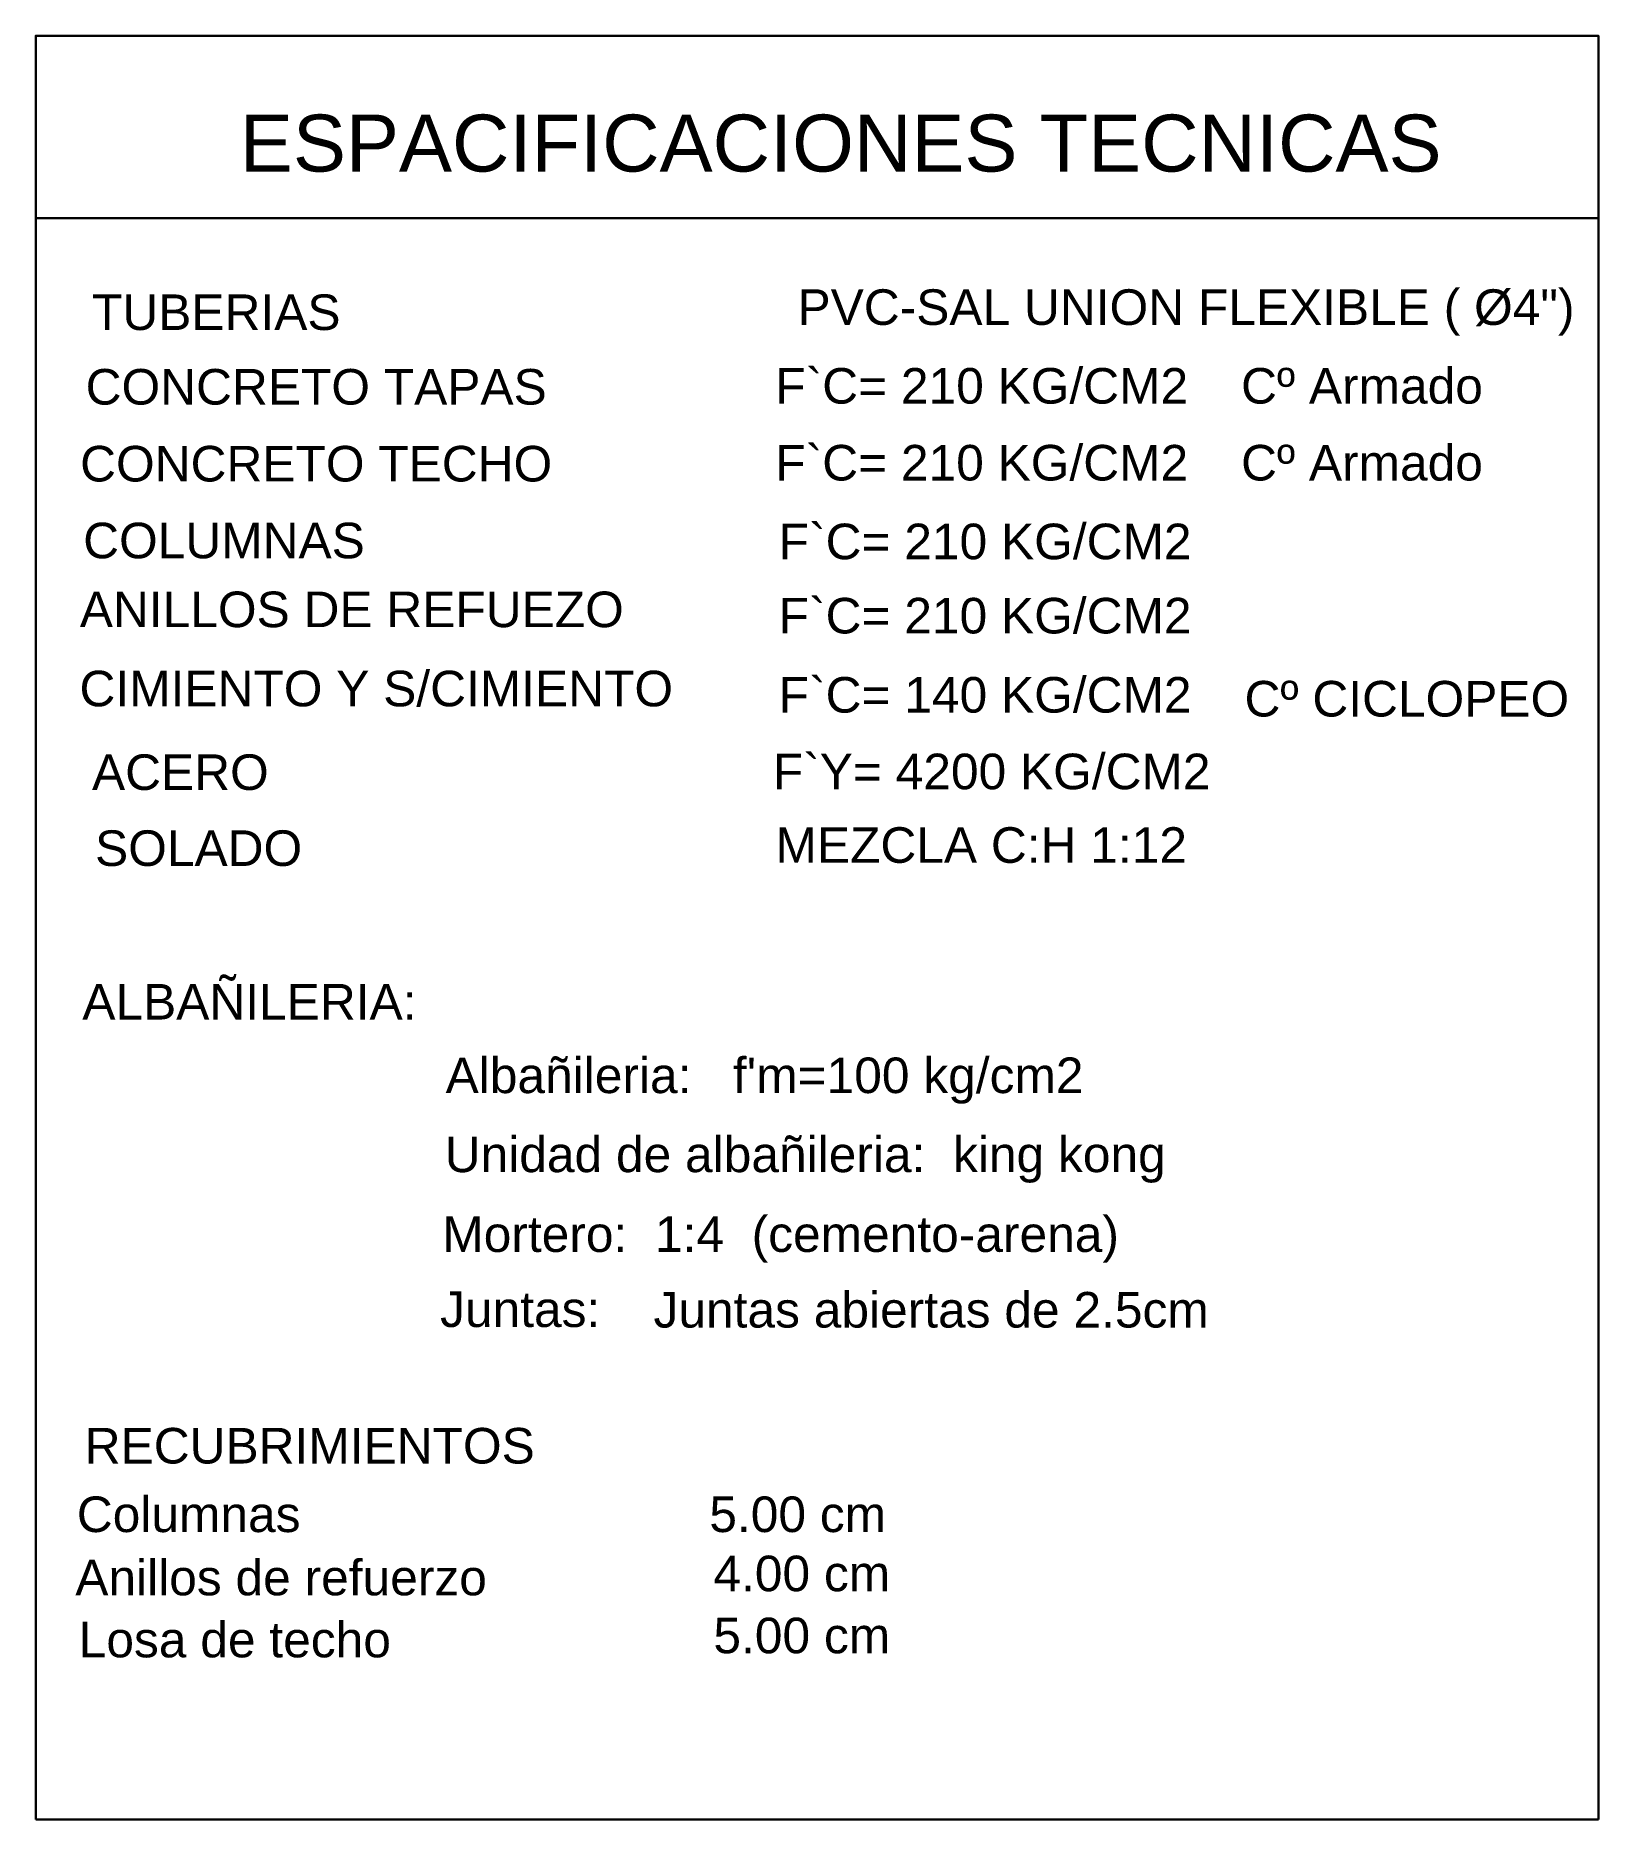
# Model space of a CAD drawing. Header units: metres. Extents: x 4293 to 4528, y 2596 to 2639.
# Drawn here: x 4402.19 to 4407.68, y 2606.85 to 2613.12 of the extents above; entities that cross this region are included whole.
import ezdxf

# ---------------------------------------------------------------- set-up
doc = ezdxf.new("R2010")
doc.units = ezdxf.units.M
doc.layers.add('A. ESÈCIFICACIONES', color=7, linetype='Continuous', lineweight=15)
doc.layers.add('A.Pen 0.3', color=3, linetype='Continuous', lineweight=30)
doc.styles.add('Cotas', font='arial.ttf', dxfattribs={"height": 0.2})

msp = doc.modelspace()

# ---------------------------------------------------------------- texts
at = {"layer": 'A. ESÈCIFICACIONES', "attachment_point": 5, "style": 'Cotas'}
for s, insert, char_height in [('ESPACIFICACIONES TECNICAS', (4405.0167, 2612.7398), 0.2), ('PVC-SAL UNION FLEXIBLE ( Ø4")', (4406.23, 2612.1462), 0.125), ('TUBERIAS', (4402.8227, 2612.1462), 0.125), ('CONCRETO TAPAS', (4403.1737, 2611.8842), 0.125), ('F`C= 210 KG/CM2', (4405.5122, 2611.8876), 0.125), ('Cº Armado', (4406.8483, 2611.8876), 0.125), ('CONCRETO TECHO', (4403.1737, 2611.6141), 0.125), ('F`C= 210 KG/CM2', (4405.5122, 2611.6175), 0.125), ('Cº Armado', (4406.8483, 2611.6175), 0.125), ('COLUMNAS', (4402.8498, 2611.3442), 0.125), ('{\\fArial|b0|i0|c186|p34;F`C= }210{\\fArial|b0|i0|c186|p34; KG/CM2}', (4405.5241, 2611.3409), 0.125), ('ANILLOS DE REFUEZO', (4403.2989, 2611.1023), 0.125), ('{\\fArial|b0|i0|c186|p34;F`C= }210{\\fArial|b0|i0|c186|p34; KG/CM2}', (4405.5241, 2611.0802), 0.125), ('CIMIENTO Y S/CIMIENTO', (4403.3849, 2610.8242), 0.125), ('F`C= 140 KG/CM2', (4405.5241, 2610.8021), 0.125), ('Cº CICLOPEO', (4407.0059, 2610.7884), 0.125), ('ACERO ', (4402.6965, 2610.5304), 0.125), ('F`Y= 4200 KG/CM2', (4405.5471, 2610.5329), 0.125), ('MEZCLA C:H 1:12', (4405.5105, 2610.2744), 0.125), ('SOLADO', (4402.7607, 2610.2635), 0.125), ('ALBAÑILERIA:', (4402.9391, 2609.7247), 0.125), ("Albañileria:   f'm=100 kg/cm2", (4404.7491, 2609.4475), 0.125), ('Unidad de albañileria:  king kong', (4404.892, 2609.1698), 0.125), ('Mortero:  1:4  (cemento-arena)', (4404.8057, 2608.8896), 0.125), ('Juntas abiertas de 2.5cm', (4405.3345, 2608.6418), 0.125), ('Juntas:', (4403.8906, 2608.6438), 0.125), ('RECUBRIMIENTOS', (4403.1511, 2608.1642), 0.125), ('Columnas', (4402.7257, 2607.9234), 0.125), ('5.00 cm', (4404.8656, 2607.9234), 0.125), ('Anillos de refuerzo', (4403.0504, 2607.7012), 0.125), ('4.00 cm', (4404.8799, 2607.7155), 0.125), ('Losa de techo', (4402.8879, 2607.4833), 0.125), ('5.00 cm', (4404.8799, 2607.4976), 0.125)]:
    msp.add_mtext(s, dxfattribs=dict(at, insert=insert, char_height=char_height))

# ---------------------------------------------------------------- linework, layer by layer
at = {"layer": 'A.Pen 0.3', "color": 5}
msp.add_lwpolyline([(4402.1881, 2612.477), (4407.6787, 2612.477), (4407.6787, 2613.1186), (4402.1881, 2613.1186)], close=True, dxfattribs=at)
for points in [[(4402.1881, 2606.8526), (4402.1881, 2612.477), (4407.6787, 2612.477), (4407.6787, 2606.8526)], [(4402.1881, 2606.8526), (4407.6787, 2606.8526)]]:
    msp.add_lwpolyline(points, dxfattribs=at)

msp.set_redraw_order([(e.dxf.handle, doc.entitydb.next_handle()) for e in msp.query("TEXT MTEXT ATTDEF DIMENSION ARC_DIMENSION")])  # texts and dimensions are drawn at this point

doc.saveas('drawing.dxf')
